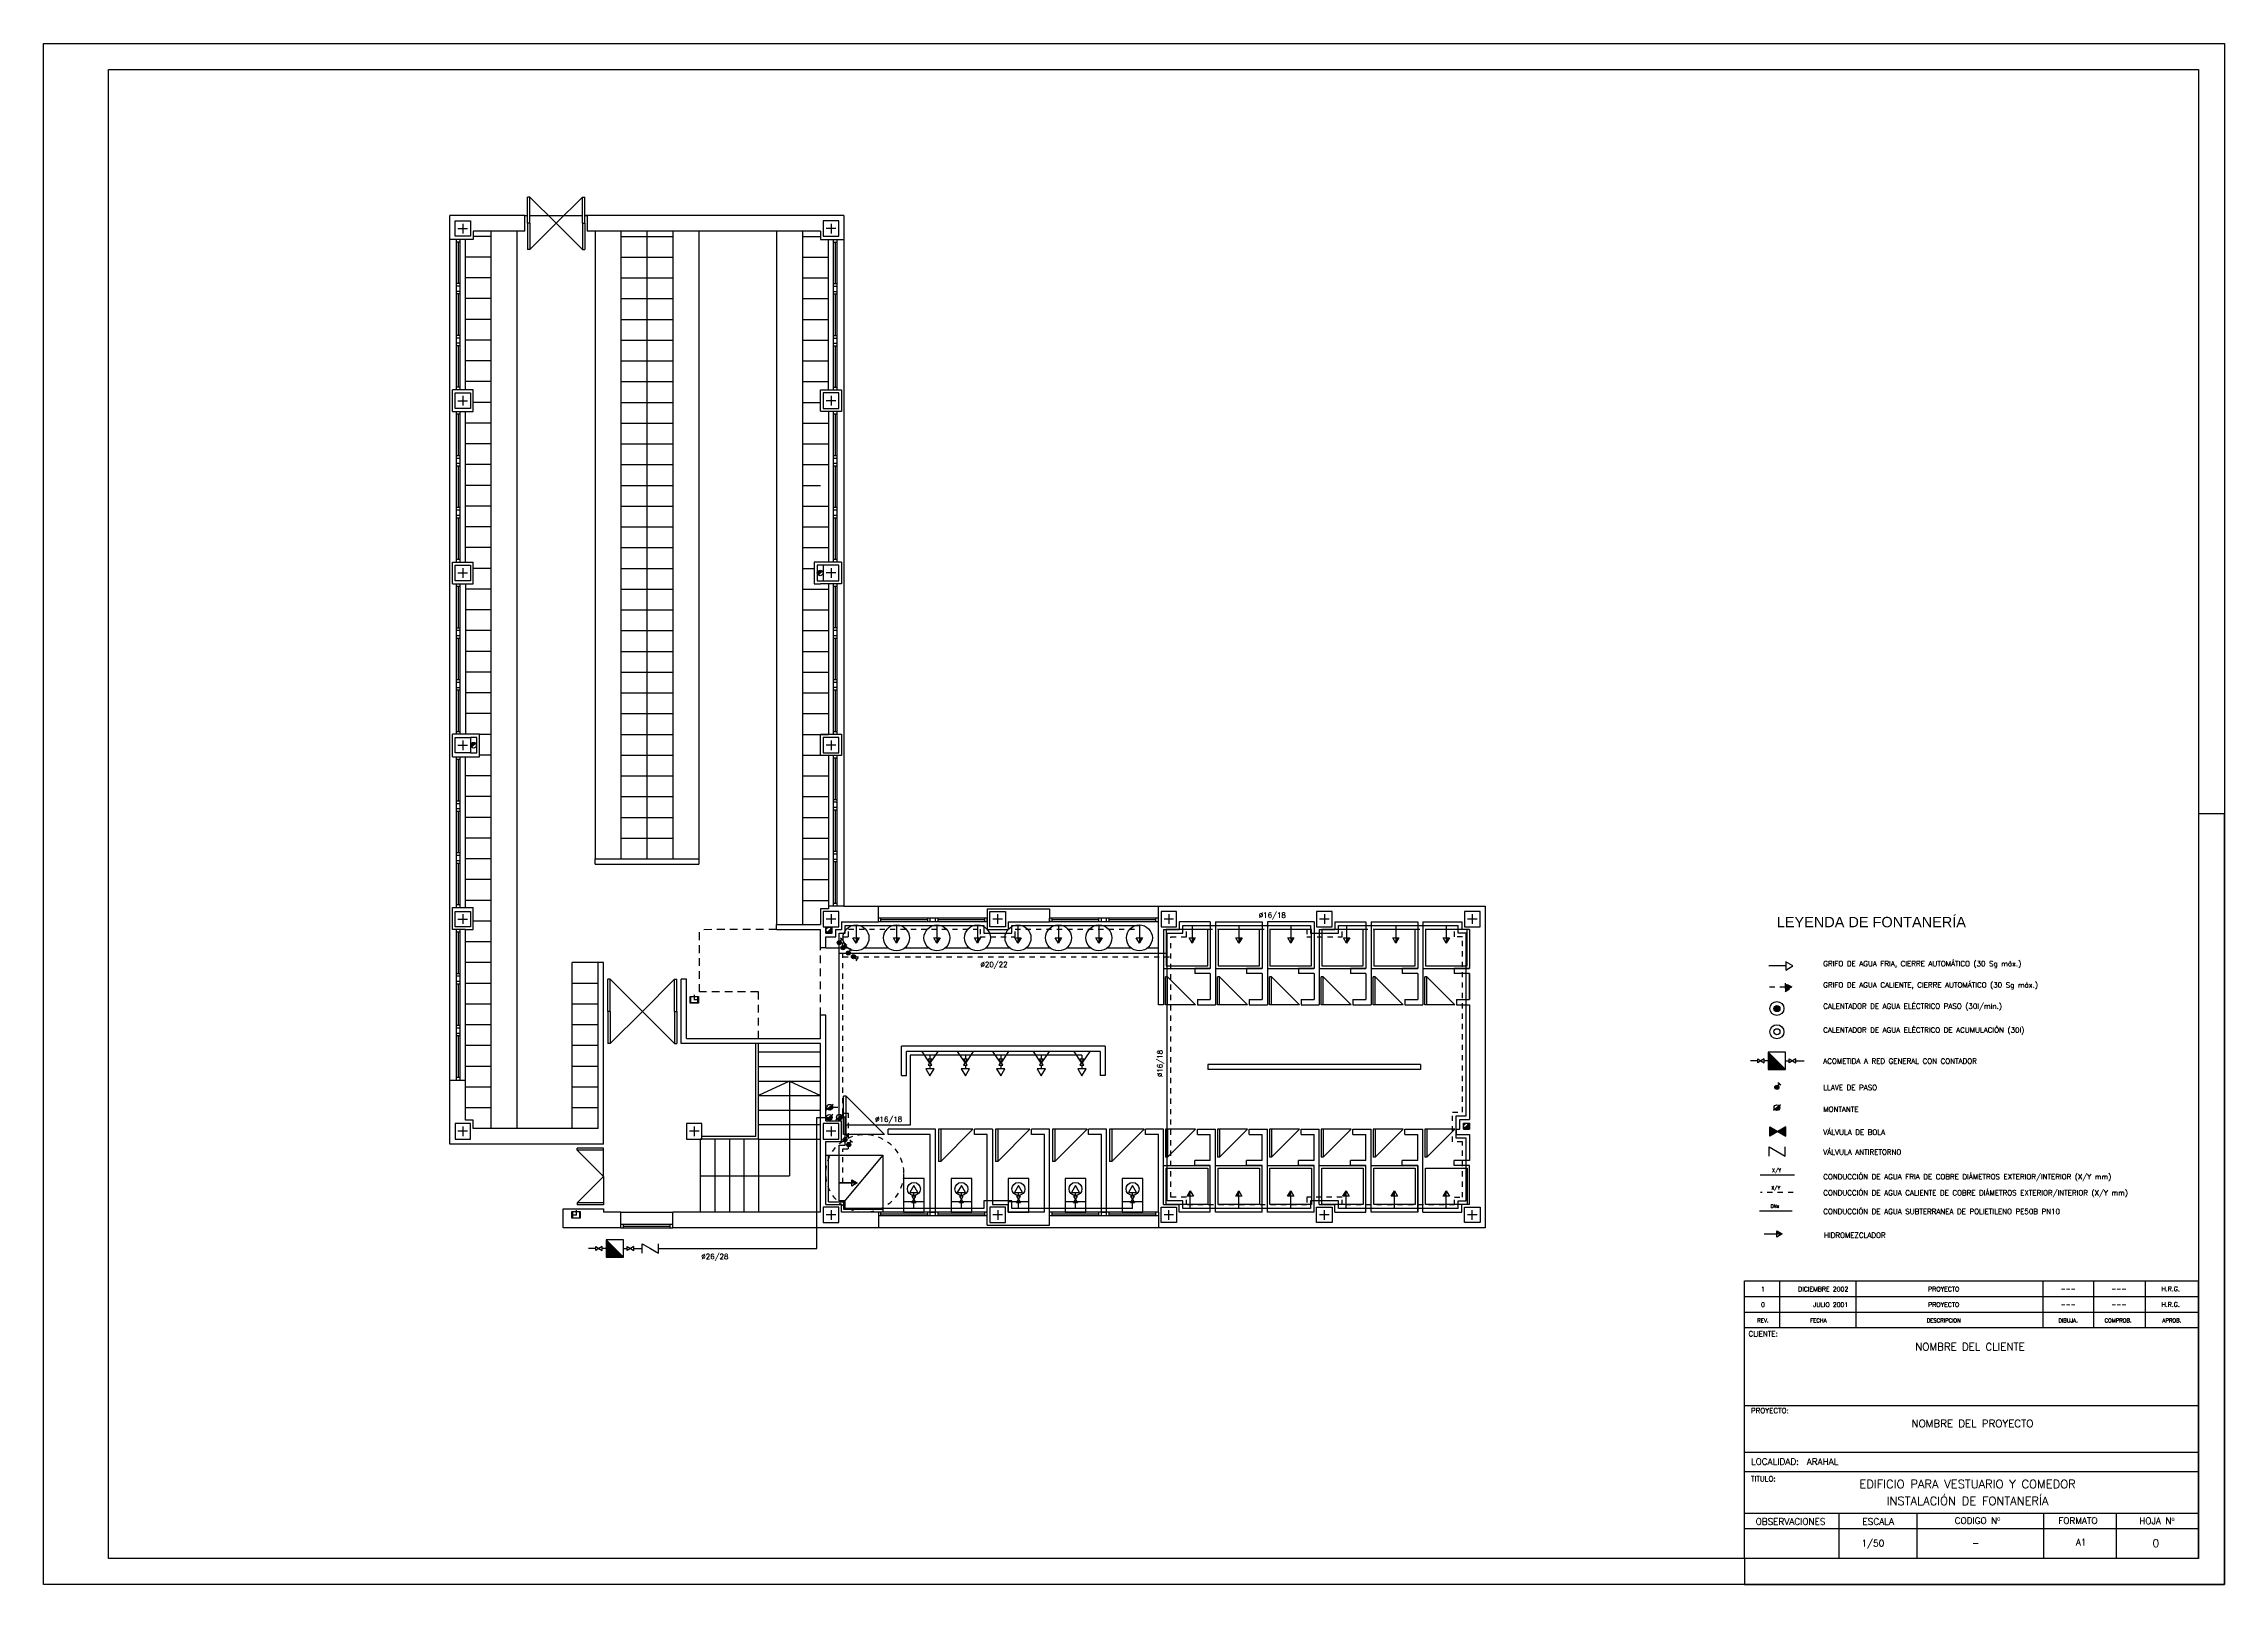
# Model space of a CAD drawing. Header units: millimetres. Extents: x 199.7 to 241.8, y 132.7 to 162.4.
import ezdxf
from ezdxf.enums import TextEntityAlignment as Align

# ---------------------------------------------------------------- set-up
doc = ezdxf.new("R2010")
doc.units = ezdxf.units.MM
doc.header["$LTSCALE"] = 0.3
for name, pattern in [('TRAZO_Y_PUNTO', [1, 0.5, -0.25, 0, -0.25]), ('TRAZOS', [0.75, 0.5, -0.25]), ('TRAZOS2', [0.375, 0.25, -0.125])]:
    doc.linetypes.add(name, pattern=pattern)
for name, color, linetype in [('01', 9, 'Continuous'), ('015', 1, 'Continuous'), ('06', 6, 'Continuous'), ('AF', 5, 'Continuous'), ('Albañilería', 4, 'Continuous'), ('FT-aguac', 5, 'TRAZOS2'), ('FT-aguaf', 5, 'Continuous'), ('FT-tex', 3, 'Continuous'), ('LINEA', 3, 'Continuous'), ('MUROS', 2, 'Continuous'), ('PILARES', 2, 'Continuous'), ('PUERTAS', 3, 'Continuous'), ('TEXTOS', 7, 'Continuous'), ('VENTANAS', 9, 'Continuous')]:
    doc.layers.add(name, color=color, linetype=linetype)
doc.styles.add('AVANT', font='sanss___.ttf')
doc.styles.add('ROMANS', font='romans', dxfattribs={"height": 6})
doc.styles.add('ROMANT', font='ROMANT.SHX')
doc.styles.get("Standard").update_dxf_attribs({"font": 'romans.shx'})

# ---------------------------------------------------------------- blocks, each defined once
blk = doc.blocks.new('UPN160')
blk.add_lwpolyline([(-20, 149), (-60, 152, -0.391021), (-65, 157), (-65, 160), (0, 160), (0, 0), (-65, 0), (-65, 3, -0.391021), (-60, 8), (-20, 11, 0.391021), (-10, 22), (-10, 138, 0.391021)], format="xyb", close=True)
blk = doc.blocks.new('A$C7497160C')
at = {"linetype": 'Continuous'}
for p, q in [((0.7, 0.05), (0, 0.75)), ((0, 0.75), (0, 0.05)), ((0, 0.05), (0, 0)), ((0, 0.05), (0.7, 0.05)), ((0.7, 0.05), (0.7, 0)), ((0, 0), (0.7, 0))]:
    blk.add_line(p, q, dxfattribs=at)
blk = doc.blocks.new('A$C64186889')
at = {"layer": 'PILARES', "linetype": 'Continuous', "ltscale": 0.07}
for p, q in [((0.243, 0.15), (0.057, 0.15)), ((0.15, 0.243), (0.15, 0.057))]:
    blk.add_line(p, q, dxfattribs=at)
blk.add_lwpolyline([(0, 0), (0.3, 0), (0.3, 0.3), (0, 0.3)], close=True, dxfattribs=at)
blk = doc.blocks.new('A$C702115F4')
at = {"linetype": 'Continuous'}
for p, q in [((0, 0), (0.15, 0.225)), ((0, 0), (0.3, 0)), ((0.15, 0.225), (0.3, 0))]:
    blk.add_line(p, q, dxfattribs=at)
blk = doc.blocks.new('A$C29B5331B')
at = {"layer": 'PUERTAS'}
for p, q in [((0.044, 1.24), (0, 1.24)), ((0, 0.62), (0, 1.24)), ((0.044, 1.24), (0.664, 0.62)), ((0.044, 0.62), (0.044, 1.24)), ((1.285, 1.24), (0.664, 0.62)), ((1.285, 1.24), (1.329, 1.24)), ((1.285, 0.62), (1.285, 1.24)), ((1.329, 0.62), (1.329, 1.24)), ((0.044, 0.62), (0, 0.62)), ((0.044, 0.62), (0, 0.62)), ((0, 0.62), (0, 0)), ((0.044, 0), (0.664, 0.62)), ((0.044, 0.62), (0.044, 0)), ((1.285, 0), (0.664, 0.62)), ((1.285, 0.62), (1.329, 0.62)), ((1.285, 0.62), (1.329, 0.62)), ((1.285, 0.62), (1.285, 0)), ((1.329, 0.62), (1.329, 0)), ((0.044, 0), (0, 0)), ((1.285, 0), (1.329, 0))]:
    blk.add_line(p, q, dxfattribs=at)
blk = doc.blocks.new('A$C301E6BFE')
at = {"linetype": 'Continuous'}
blk.add_line((0.441, 0), (0.441, 0.4), dxfattribs=at)
blk.add_lwpolyline([(0, 0.4), (0, 0), (0.65, 0), (0.65, 0.4)], close=True, dxfattribs=at)
blk.add_circle((0.201, 0.2), 0.125, dxfattribs=at)
blk = doc.blocks.new('A1H')
at = {"layer": '015'}
blk.add_lwpolyline([(-831, -10), (-831, 584), (10, 584), (10, -10)], close=True, dxfattribs=at)
for points in [[(10, -10), (10, 287), (0, 287)], [(-175, 0), (-175, -10), (10, -10)]]:
    blk.add_lwpolyline(points, dxfattribs=at)
at = {"layer": '06'}
blk.add_lwpolyline([(-806, 0), (-806, 574), (0, 574), (0, 0)], close=True, dxfattribs=at)
blk = doc.blocks.new('A$C4EC24028')
at = {"layer": 'FT-aguaf'}
blk.add_hatch(color=256, dxfattribs=at).paths.add_polyline_path([(-0.043, -0.034, 0.708028), (0.055, 0, 0.170941), (0.043, 0.034)])
blk.add_line((0.067, 0.054), (-0.067, -0.054), dxfattribs=at)
blk.add_circle((0, 0), 0.055, dxfattribs=at)
blk = doc.blocks.new('A$C485E7C59')
at = {"layer": 'AF'}
blk.add_hatch(color=256, dxfattribs=at).paths.add_polyline_path([(0, 0.104), (0, 0), (0.06, 0)])
blk.add_line((0, 0), (0, 0.104), dxfattribs=at)
at = {"layer": 'AF', "color": 7}
blk.add_lwpolyline([(-0.06, 0), (0.06, 0), (0, 0.104)], close=True, dxfattribs=at)
blk = doc.blocks.new('A$C1C5675BE')
at = {"layer": 'AF'}
blk.add_line((0, 0), (0.239, 0), dxfattribs=at)
at = {"layer": 'AF', "xscale": -1, "rotation": 270}
blk.add_blockref('A$C485E7C59', (0.239, 0), dxfattribs=at)
blk = doc.blocks.new('A$C2BCA39F3')
at = {"layer": 'FT-aguaf'}
for p, q in [((0, 0), (0.069, 0)), ((0.196, 0), (0.266, 0))]:
    blk.add_line(p, q, dxfattribs=at)
for points in [[(0.133, 0), (0.07, -0.037), (0.07, 0.037)], [(0.133, 0), (0.196, -0.037), (0.196, 0.037)], [(0.402, 0), (0.265, 0.079), (0.266, -0.079)]]:
    blk.add_lwpolyline(points, close=True, dxfattribs=at)
blk = doc.blocks.new('A$C473F2A35')
at = {"layer": 'FT-aguaf'}
for p, q in [((0, 0.24), (0, 0.309)), ((0, 0), (0, 0.112))]:
    blk.add_line(p, q, dxfattribs=at)
for points in [[(0, 0.445), (-0.079, 0.309), (0.079, 0.309)], [(0, 0.176), (0.037, 0.24), (-0.037, 0.24)], [(0, 0.176), (0.037, 0.113), (-0.037, 0.113)]]:
    blk.add_lwpolyline(points, close=True, dxfattribs=at)
blk = doc.blocks.new('A$C421F2513')
at = {"layer": 'FT-aguaf'}
blk.add_hatch(color=256, dxfattribs=at).paths.add_polyline_path([(0.04, 0, 1), (-0.04, 0, 1)])
blk.add_hatch(color=256, dxfattribs=at).paths.add_polyline_path([(0.04, 0, 1), (-0.04, 0, 1)])
for p, q in [((0, 0), (0.049, 0.068)), ((0.049, 0.068), (0.021, 0.088)), ((0.049, 0.068), (0.077, 0.048))]:
    blk.add_line(p, q, dxfattribs=at)
blk.add_circle((0, 0), 0.04, dxfattribs=at)

msp = doc.modelspace()

# ---------------------------------------------------------------- hatches: boundary and pattern name
at = {"layer": 'Albañilería'}
for points in [[(214.751, 152.196, 0.668179), (214.657, 152.158, 0.198912), (214.673, 152.119)], [(208.071, 148.876, 0.668179), (207.977, 148.838, 0.198912), (207.993, 148.799)], [(214.937, 145.275, 0.198912), (214.921, 145.314), (214.843, 145.236, 0.668179)], [(227.137, 141.456, 0.668179), (227.231, 141.495, 0.198912), (227.215, 141.533)]]:
    msp.add_hatch(color=256, dxfattribs=at).paths.add_polyline_path(points)
at = {"layer": 'FT-aguac'}
msp.add_hatch(color=256, dxfattribs=at).paths.add_polyline_path([(233.454, 144.171), (233.318, 144.249), (233.318, 144.092)])
at = {"layer": 'FT-aguaf'}
h = msp.add_hatch(color=256, dxfattribs=at)
h.paths.add_polyline_path([(233.154, 143.821, 0.381104), (233.102, 143.762, 0.381104), (233.154, 143.704)])
h.paths.add_polyline_path([(233.154, 143.821), (233.154, 143.704, 0.448116), (233.22, 143.762, 0.448116)])
for points in [[(232.994, 142.921), (232.994, 142.588), (233.327, 142.588)], [(233.201, 142.242, 1), (233.121, 142.242, 1)], [(233.201, 142.242, 1), (233.121, 142.242, 1)], [(233.118, 141.817, 0.708028), (233.216, 141.851, 0.170941), (233.204, 141.886)], [(210.589, 139.303), (210.589, 138.97), (210.922, 138.97)]]:
    msp.add_hatch(color=256, dxfattribs=at).paths.add_polyline_path(points)
h = msp.add_hatch(color=256, dxfattribs=at)
h.paths.add_polyline_path([(233.179, 141.391), (233.023, 141.481), (233.023, 141.302)])
h.paths.add_polyline_path([(233.334, 141.302), (233.334, 141.481), (233.179, 141.391)])

# ---------------------------------------------------------------- linework, layer by layer
for p, q in [((208.372, 158.647), (208.022, 158.647)), ((214.372, 158.647), (214.722, 158.647)), ((208.372, 158.247), (207.872, 158.247)), ((214.372, 158.247), (214.872, 158.247)), ((208.372, 157.847), (207.872, 157.847)), ((214.372, 157.847), (214.872, 157.847)), ((208.372, 157.447), (207.872, 157.447)), ((214.372, 157.447), (214.872, 157.447)), ((208.372, 157.047), (207.872, 157.047)), ((214.372, 157.047), (214.872, 157.047)), ((208.372, 156.647), (207.872, 156.647)), ((214.372, 156.647), (214.872, 156.647)), ((208.372, 156.247), (207.872, 156.247)), ((214.372, 156.247), (214.872, 156.247)), ((208.372, 155.847), (207.872, 155.847)), ((214.372, 155.847), (214.872, 155.847)), ((208.372, 155.447), (208.022, 155.447)), ((214.372, 155.447), (214.722, 155.447)), ((208.372, 155.047), (207.872, 155.047)), ((214.372, 155.047), (214.872, 155.047)), ((208.372, 154.647), (207.872, 154.647)), ((214.372, 154.647), (214.872, 154.647)), ((208.372, 154.247), (207.872, 154.247)), ((214.372, 154.247), (214.872, 154.247)), ((208.372, 153.847), (207.872, 153.847)), ((214.372, 153.847), (214.722, 153.847)), ((208.372, 153.447), (207.872, 153.447)), ((214.372, 153.447), (214.872, 153.447)), ((208.372, 153.047), (207.872, 153.047)), ((208.372, 153.047), (207.872, 153.047)), ((208.372, 152.647), (207.872, 152.647)), ((208.372, 152.647), (207.872, 152.647)), ((214.372, 153.047), (214.872, 153.047)), ((214.372, 152.647), (214.872, 152.647)), ((208.372, 152.247), (208.022, 152.247)), ((214.372, 152.247), (214.597, 152.247)), ((208.372, 151.847), (207.872, 151.847)), ((214.372, 151.847), (214.872, 151.847)), ((208.372, 151.447), (207.872, 151.447)), ((214.372, 151.447), (214.872, 151.447)), ((208.372, 151.047), (207.872, 151.047)), ((214.372, 151.047), (214.872, 151.047)), ((208.372, 150.647), (207.872, 150.647)), ((214.372, 150.647), (214.872, 150.647)), ((208.372, 150.247), (207.872, 150.247)), ((214.372, 150.247), (214.872, 150.247)), ((208.372, 149.847), (207.872, 149.847)), ((214.372, 149.847), (214.872, 149.847)), ((208.372, 149.447), (207.872, 149.447)), ((214.372, 149.447), (214.872, 149.447)), ((208.372, 149.047), (208.147, 149.047)), ((214.372, 149.047), (214.872, 149.047)), ((208.372, 148.647), (208.147, 148.647)), ((214.372, 148.647), (214.722, 148.647)), ((208.372, 148.247), (207.872, 148.247)), ((214.372, 148.247), (214.872, 148.247)), ((208.372, 147.847), (207.872, 147.847)), ((214.372, 147.847), (214.872, 147.847)), ((208.372, 147.447), (207.872, 147.447)), ((214.372, 147.447), (214.872, 147.447)), ((208.372, 147.047), (207.872, 147.047)), ((214.372, 147.047), (214.872, 147.047)), ((208.372, 146.647), (207.872, 146.647)), ((214.372, 146.647), (214.872, 146.647)), ((208.372, 146.247), (207.872, 146.247)), ((214.372, 146.247), (214.872, 146.247)), ((208.372, 145.847), (207.872, 145.847)), ((214.372, 145.847), (214.872, 145.847)), ((208.372, 145.447), (208.022, 145.447)), ((208.372, 145.047), (207.872, 145.047)), ((208.372, 144.647), (207.872, 144.647)), ((208.372, 144.247), (207.872, 144.247)), ((208.372, 143.847), (207.872, 143.847)), ((208.372, 143.447), (207.872, 143.447)), ((208.372, 143.047), (207.872, 143.047)), ((208.372, 142.647), (207.872, 142.647)), ((208.372, 142.647), (207.872, 142.647)), ((208.372, 142.247), (207.872, 142.247)), ((208.372, 141.847), (207.872, 141.847))]:
    msp.add_line(p, q)
at = {"linetype": 'Continuous'}
for p, q in [((208.372, 141.447), (208.372, 158.748)), ((208.872, 141.447), (208.872, 158.748)), ((210.372, 158.748), (210.372, 146.647)), ((210.872, 158.748), (210.872, 146.647)), ((210.872, 158.647), (211.872, 158.647)), ((211.372, 158.748), (211.372, 146.647)), ((211.872, 158.748), (211.872, 146.647)), ((212.372, 158.748), (212.372, 146.647)), ((213.872, 158.748), (213.872, 145.385)), ((214.372, 158.748), (214.372, 145.385)), ((210.872, 158.247), (211.872, 158.247)), ((210.872, 157.847), (211.872, 157.847)), ((210.872, 157.447), (211.872, 157.447)), ((210.872, 157.047), (211.872, 157.047)), ((210.872, 156.647), (211.872, 156.647)), ((210.872, 156.247), (211.872, 156.247)), ((210.872, 155.847), (211.872, 155.847)), ((210.872, 155.447), (211.872, 155.447)), ((210.872, 155.047), (211.872, 155.047)), ((210.872, 154.647), (211.872, 154.647)), ((210.872, 154.247), (211.872, 154.247)), ((210.872, 153.847), (211.872, 153.847)), ((210.872, 153.447), (211.872, 153.447)), ((210.872, 153.047), (211.872, 153.047)), ((210.872, 152.647), (211.872, 152.647)), ((210.872, 152.247), (211.872, 152.247)), ((210.872, 151.847), (211.872, 151.847)), ((210.872, 151.447), (211.872, 151.447)), ((210.872, 151.047), (211.872, 151.047)), ((210.872, 150.647), (211.872, 150.647)), ((210.872, 150.247), (211.872, 150.247)), ((210.872, 149.847), (211.872, 149.847)), ((210.872, 149.447), (211.872, 149.447)), ((210.872, 149.047), (211.872, 149.047)), ((210.872, 148.647), (211.872, 148.647)), ((210.872, 148.247), (211.872, 148.247)), ((210.872, 147.847), (211.872, 147.847)), ((210.872, 147.447), (211.872, 147.447)), ((210.872, 147.047), (211.872, 147.047)), ((210.434, 144.647), (209.934, 144.647)), ((209.934, 141.447), (209.934, 144.647)), ((210.434, 144.247), (209.934, 144.247)), ((210.434, 143.847), (209.934, 143.847)), ((210.434, 143.447), (209.934, 143.447)), ((210.434, 143.047), (209.934, 143.047)), ((210.434, 142.647), (209.934, 142.647)), ((210.434, 142.247), (209.934, 142.247)), ((210.434, 141.847), (209.934, 141.847))]:
    msp.add_line(p, q, dxfattribs=at)
at = {"color": 6}
for p, q in [((232.539, 137.612), (232.539, 138.512)), ((232.539, 138.512), (241.289, 138.512)), ((241.289, 137.612), (241.289, 138.512)), ((232.539, 138.212), (241.289, 138.212)), ((232.539, 137.912), (241.289, 137.912)), ((232.539, 137.612), (241.289, 137.612)), ((232.539, 137.612), (241.289, 137.612)), ((232.539, 133.162), (232.539, 137.612)), ((241.289, 133.162), (241.289, 137.612)), ((232.539, 136.112), (241.289, 136.112)), ((232.539, 135.212), (241.289, 135.212)), ((232.539, 134.837), (241.289, 134.837)), ((232.539, 134.037), (241.289, 134.037)), ((241.289, 133.162), (232.539, 133.162))]:
    msp.add_line(p, q, dxfattribs=at)
at = {"color": 7}
for p, q in [((233.218, 137.612), (233.218, 138.512)), ((234.689, 137.612), (234.689, 138.512)), ((238.292, 137.612), (238.292, 138.512)), ((239.27, 137.612), (239.27, 138.512)), ((240.268, 137.612), (240.268, 138.512)), ((232.539, 133.737), (241.289, 133.737)), ((234.363, 133.162), (234.363, 134.037)), ((235.868, 133.162), (235.868, 134.037)), ((238.305, 133.162), (238.305, 134.037)), ((239.708, 133.162), (239.708, 134.039))]:
    msp.add_line(p, q, dxfattribs=at)
at = {"layer": '01', "linetype": 'TRAZO_Y_PUNTO', "ltscale": 0.07}
for p, q in [((212.378, 143.932), (212.191, 143.932)), ((212.284, 144.025), (212.284, 143.839)), ((209.914, 139.785), (210.101, 139.785)), ((210.007, 139.878), (210.007, 139.691))]:
    msp.add_line(p, q, dxfattribs=at)
at = {"layer": 'AF'}
msp.add_line((232.918, 139.418), (233.157, 139.418), dxfattribs=at)
at = {"layer": 'Albañilería'}
for p, q in [((214.751, 152.196), (214.673, 152.119)), ((208.071, 148.876), (207.993, 148.799)), ((227.137, 141.456), (227.215, 141.533))]:
    msp.add_line(p, q, dxfattribs=at)
for centre in [(214.712, 152.158), (208.032, 148.838), (214.882, 145.275), (227.176, 141.495)]:
    msp.add_circle(centre, 0.055, dxfattribs=at)
at = {"layer": 'FT-aguac'}
for p, q in [((221.476, 140.125), (221.476, 145.145)), ((215.152, 144.761), (221.476, 144.761)), ((233.318, 144.171), (233.004, 144.171)), ((214.952, 141.859), (215.152, 141.859)), ((233.475, 140.213), (232.847, 140.214))]:
    msp.add_line(p, q, dxfattribs=at)
for points in [[(215.152, 140.4), (215.152, 141.057), (215.262, 141.057), (215.262, 141.737), (215.152, 141.737), (215.152, 145.145), (215.262, 145.145), (215.262, 145.295), (217.796, 145.295), (217.797, 145.145), (218.476, 145.145), (218.476, 145.295), (220.868, 145.295)], [(221.476, 145.145), (221.776, 145.145), (221.776, 145.295), (224.096, 145.295), (224.096, 145.145), (224.776, 145.145), (224.776, 145.295), (226.946, 145.295)], [(226.946, 139.975), (226.946, 140.125), (227.096, 140.125), (227.096, 141.195), (226.906, 141.195), (226.906, 141.765), (227.096, 141.765), (227.096, 145.145), (226.946, 145.145), (226.946, 145.295)], [(226.946, 139.975), (224.776, 139.975), (224.776, 140.125), (224.096, 140.125), (224.096, 139.975), (221.776, 139.975), (221.776, 140.125), (221.476, 140.125)]]:
    msp.add_lwpolyline(points, dxfattribs=at)
msp.add_lwpolyline([(233.454, 144.171), (233.318, 144.249), (233.318, 144.092)], close=True, dxfattribs=at)
at = {"layer": 'FT-aguaf'}
for p, q in [((221.406, 140.055), (221.406, 145.215)), ((215.082, 144.831), (221.406, 144.831)), ((233.333, 144.582), (233.004, 144.582)), ((232.791, 142.754), (232.654, 142.754)), ((232.994, 142.754), (232.917, 142.754)), ((232.994, 142.921), (232.994, 142.588)), ((233.327, 142.921), (232.994, 142.921)), ((233.327, 142.588), (232.994, 142.921)), ((232.994, 142.588), (233.327, 142.588)), ((233.327, 142.588), (233.327, 142.921)), ((233.327, 142.754), (233.397, 142.754)), ((233.524, 142.754), (233.689, 142.754)), ((233.161, 142.242), (233.21, 142.311)), ((233.21, 142.311), (233.182, 142.331)), ((233.21, 142.311), (233.237, 142.291)), ((233.228, 141.906), (233.093, 141.797)), ((214.65, 139.137), (214.65, 141.663)), ((214.65, 141.663), (214.888, 141.663)), ((233.01, 140.914), (233.01, 141.094)), ((233.01, 141.094), (233.165, 141.004)), ((233.165, 141.004), (233.321, 140.914)), ((233.321, 140.914), (233.321, 141.094)), ((233.497, 140.55), (232.839, 140.55)), ((215.314, 140.4), (215.082, 140.4)), ((216.52, 140.144), (216.52, 140.213)), ((216.52, 139.905), (216.52, 140.017)), ((233.456, 139.858), (232.828, 139.859)), ((210.922, 138.97), (210.589, 139.303)), ((210.589, 139.303), (210.589, 138.97)), ((210.922, 139.303), (210.589, 139.303)), ((210.922, 138.97), (210.922, 139.303)), ((211.283, 139.047), (211.283, 139.227)), ((211.283, 139.227), (211.439, 139.137)), ((211.594, 139.047), (211.594, 139.227)), ((210.385, 139.137), (210.249, 139.137)), ((210.589, 139.137), (210.512, 139.137)), ((210.589, 138.97), (210.922, 138.97)), ((210.922, 139.137), (210.991, 139.137)), ((211.118, 139.137), (211.283, 139.137)), ((211.439, 139.137), (211.594, 139.047)), ((211.594, 139.137), (214.65, 139.137))]:
    msp.add_line(p, q, dxfattribs=at)
for points in [[(220.736, 139.905), (218.406, 139.905), (218.406, 140.055), (217.866, 140.055), (217.866, 139.905), (215.192, 139.905), (215.192, 140.055), (215.082, 140.055), (215.082, 141.127), (215.192, 141.127), (215.192, 141.667), (215.082, 141.667), (215.082, 145.215), (215.192, 145.215), (215.192, 145.365), (217.866, 145.365), (217.866, 145.215), (218.406, 145.215), (218.406, 145.365), (220.868, 145.365)], [(221.406, 145.215), (221.706, 145.215), (221.706, 145.365), (224.166, 145.365), (224.166, 145.215), (224.706, 145.215), (224.706, 145.365), (227.016, 145.365)], [(227.016, 139.905), (227.016, 140.055), (227.166, 140.055), (227.166, 141.265), (226.976, 141.265), (226.976, 141.695), (227.166, 141.695), (227.166, 145.215), (227.016, 145.215), (227.016, 145.365)], [(219.76, 142.865), (216.449, 142.865), (216.449, 141.511), (215.192, 141.511)], [(227.016, 139.905), (224.706, 139.905), (224.706, 140.055), (224.166, 140.055), (224.166, 139.905), (221.706, 139.905), (221.706, 140.055), (221.406, 140.055)]]:
    msp.add_lwpolyline(points, dxfattribs=at)
for points in [[(233.469, 144.582), (233.332, 144.661), (233.333, 144.503)], [(232.854, 142.754), (232.791, 142.718), (232.791, 142.791)], [(232.854, 142.754), (232.917, 142.718), (232.917, 142.791)], [(233.461, 142.754), (233.397, 142.718), (233.397, 142.791)], [(233.461, 142.754), (233.524, 142.718), (233.524, 142.791)], [(233.179, 141.391), (233.023, 141.302), (233.023, 141.481)], [(233.179, 141.391), (233.334, 141.302), (233.334, 141.481)], [(216.519, 140.35), (216.441, 140.213), (216.599, 140.213)], [(216.52, 140.081), (216.556, 140.144), (216.483, 140.144)], [(216.52, 140.081), (216.556, 140.018), (216.483, 140.018)], [(210.448, 139.137), (210.385, 139.1), (210.385, 139.173)], [(210.448, 139.137), (210.512, 139.1), (210.512, 139.173)], [(211.055, 139.137), (210.992, 139.1), (210.992, 139.173)], [(211.055, 139.137), (211.118, 139.1), (211.118, 139.173)]]:
    msp.add_lwpolyline(points, close=True, dxfattribs=at)
for centre, radius in [((233.161, 143.762), 0.135), ((233.161, 143.762), 0.0588), ((233.161, 143.314), 0.135), ((233.161, 143.314), 0.0588), ((233.161, 142.242), 0.04), ((233.161, 141.851), 0.055)]:
    msp.add_circle(centre, radius, dxfattribs=at)
at = {"layer": 'LINEA', "linetype": 'Continuous', "ltscale": 0.07}
for p, q in [((209.021, 159.048), (209.071, 159.048)), ((209.116, 159.048), (210.128, 159.048)), ((210.172, 159.048), (210.222, 159.048)), ((207.572, 142.384), (207.572, 158.588)), ((207.872, 155.687), (207.872, 158.588)), ((214.872, 155.687), (214.872, 158.588)), ((215.172, 158.588), (215.172, 145.735)), ((207.872, 152.368), (207.872, 155.268)), ((214.872, 155.268), (214.872, 152.368)), ((207.872, 151.948), (207.872, 149.048)), ((214.872, 151.948), (214.872, 149.048)), ((207.872, 145.711), (207.872, 148.611)), ((214.872, 148.637), (214.872, 145.737)), ((215.835, 145.735), (221.236, 145.735)), ((207.872, 142.384), (207.872, 145.285)), ((207.872, 142.384), (207.872, 145.285)), ((210.872, 139.835), (211.872, 139.835))]:
    msp.add_line(p, q, dxfattribs=at)
at = {"layer": 'LINEA'}
msp.add_line((221.236, 139.535), (215.835, 139.535), dxfattribs=at)
at = {"layer": 'MUROS'}
for p, q in [((209.021, 159.048), (207.572, 159.048)), ((207.572, 158.588), (207.572, 159.048)), ((215.172, 159.048), (210.197, 159.048)), ((215.172, 159.048), (215.172, 158.588)), ((209.021, 158.748), (208.022, 158.748)), ((214.722, 158.748), (210.222, 158.748)), ((207.622, 155.268), (207.622, 155.687)), ((215.122, 155.687), (215.122, 155.268)), ((207.622, 151.948), (207.622, 152.368)), ((215.122, 152.368), (215.122, 151.948)), ((207.622, 148.611), (207.622, 149.048)), ((210.372, 146.547), (210.372, 146.647)), ((210.372, 146.647), (212.372, 146.647)), ((210.372, 146.547), (212.372, 146.547)), ((212.372, 146.647), (212.372, 146.547)), ((207.622, 145.285), (207.622, 145.711)), ((214.722, 145.685), (214.722, 145.385)), ((214.872, 145.737), (214.872, 145.685)), ((215.172, 145.737), (215.172, 145.735)), ((215.172, 145.735), (215.835, 145.735)), ((221.236, 145.735), (227.536, 145.735)), ((221.236, 143.835), (221.236, 145.735)), ((227.536, 145.735), (227.536, 139.535)), ((213.872, 145.285), (213.872, 145.385)), ((213.872, 145.385), (214.722, 145.385)), ((213.872, 145.285), (214.722, 145.285)), ((214.722, 144.935), (214.722, 145.285)), ((214.822, 145.215), (214.822, 145.335)), ((214.822, 144.935), (214.822, 145.145)), ((214.942, 145.215), (214.942, 145.335)), ((215.012, 145.145), (215.012, 145.285)), ((215.122, 145.435), (215.835, 145.435)), ((221.336, 145.285), (221.636, 145.285)), ((221.336, 145.285), (221.336, 143.835)), ((221.636, 145.435), (221.636, 145.285)), ((222.236, 145.435), (222.236, 144.535)), ((222.336, 145.435), (223.236, 145.435)), ((222.336, 145.435), (222.336, 143.835)), ((223.236, 145.435), (223.236, 144.535)), ((223.336, 145.435), (223.336, 143.835)), ((224.236, 145.435), (224.236, 144.535)), ((224.336, 145.285), (224.636, 145.285)), ((224.336, 145.285), (224.336, 143.835)), ((224.636, 145.435), (224.636, 145.285)), ((224.636, 145.435), (225.236, 145.435)), ((225.236, 145.435), (225.236, 144.535)), ((225.336, 145.435), (226.236, 145.435)), ((226.236, 145.435), (226.236, 144.535)), ((226.336, 145.435), (227.086, 145.435)), ((226.336, 145.435), (226.336, 143.835)), ((227.236, 145.285), (227.236, 144.535)), ((214.822, 144.935), (214.722, 144.935)), ((210.534, 144.651), (210.434, 144.651)), ((210.434, 141.447), (210.434, 144.651)), ((210.434, 141.447), (210.434, 144.651)), ((210.534, 141.147), (210.534, 144.651)), ((212.134, 144.325), (212.034, 144.325)), ((212.034, 143.085), (212.034, 144.325)), ((212.134, 143.185), (212.134, 144.325)), ((222.236, 144.535), (221.936, 144.535)), ((221.936, 144.535), (221.936, 144.435)), ((222.236, 144.435), (221.936, 144.435)), ((222.236, 144.435), (222.236, 143.935)), ((223.236, 144.535), (222.936, 144.535)), ((222.936, 144.535), (222.936, 144.435)), ((223.236, 144.435), (222.936, 144.435)), ((223.236, 144.435), (223.236, 143.935)), ((224.236, 144.535), (223.936, 144.535)), ((223.936, 144.535), (223.936, 144.435)), ((224.236, 144.435), (223.936, 144.435)), ((224.236, 144.435), (224.236, 143.935)), ((225.236, 144.535), (224.936, 144.535)), ((224.936, 144.535), (224.936, 144.435)), ((225.236, 144.435), (224.936, 144.435)), ((225.236, 144.435), (225.236, 143.935)), ((226.236, 144.535), (225.936, 144.535)), ((225.936, 144.535), (225.936, 144.435)), ((226.236, 144.435), (225.936, 144.435)), ((226.236, 144.435), (226.236, 143.935)), ((227.236, 144.535), (226.936, 144.535)), ((226.936, 144.535), (226.936, 144.435)), ((227.236, 144.435), (226.936, 144.435)), ((227.236, 144.435), (227.236, 143.935)), ((227.236, 143.935), (227.236, 144.435)), ((221.336, 143.835), (221.236, 143.835)), ((221.986, 143.935), (222.236, 143.935)), ((221.986, 143.935), (221.986, 143.835)), ((221.986, 143.835), (222.336, 143.835)), ((222.986, 143.935), (223.236, 143.935)), ((222.986, 143.935), (222.986, 143.835)), ((222.986, 143.835), (223.336, 143.835)), ((223.986, 143.935), (224.236, 143.935)), ((223.986, 143.935), (223.986, 143.835)), ((223.986, 143.835), (224.336, 143.835)), ((224.986, 143.935), (225.236, 143.935)), ((224.986, 143.935), (224.986, 143.835)), ((224.986, 143.835), (225.336, 143.835)), ((225.986, 143.935), (226.236, 143.935)), ((225.986, 143.935), (225.986, 143.835)), ((225.986, 143.835), (226.336, 143.835)), ((226.986, 143.935), (227.236, 143.935)), ((226.986, 143.935), (226.986, 143.835)), ((226.986, 143.835), (227.236, 143.835)), ((227.236, 143.835), (227.236, 141.625)), ((214.722, 143.185), (214.722, 143.635)), ((214.822, 143.635), (214.722, 143.635)), ((214.822, 141.597), (214.822, 143.635)), ((214.722, 143.085), (212.034, 143.085)), ((212.134, 143.185), (214.722, 143.185)), ((214.722, 139.835), (214.722, 143.085)), ((216.279, 142.47), (216.279, 143.035)), ((220.211, 143.035), (216.279, 143.035)), ((220.211, 143.035), (220.211, 142.47)), ((216.379, 142.47), (216.379, 142.935)), ((220.111, 142.935), (216.379, 142.935)), ((220.111, 142.935), (220.111, 142.47)), ((222.186, 142.685), (222.186, 142.585)), ((226.286, 142.685), (222.186, 142.685)), ((226.286, 142.585), (222.186, 142.585)), ((226.286, 142.685), (226.286, 142.585)), ((207.572, 141.147), (207.572, 142.384)), ((216.279, 142.47), (216.379, 142.47)), ((220.211, 142.47), (220.111, 142.47)), ((210.434, 141.447), (208.022, 141.447)), ((214.822, 141.597), (215.122, 141.597)), ((215.122, 141.197), (215.122, 141.597)), ((216.936, 141.435), (216.024, 141.435)), ((216.024, 141.335), (216.024, 141.435)), ((216.836, 141.335), (216.024, 141.335)), ((216.836, 139.835), (216.836, 141.335)), ((216.936, 139.835), (216.936, 141.435)), ((218.036, 141.435), (217.686, 141.435)), ((217.686, 141.335), (217.686, 141.435)), ((217.936, 141.335), (217.686, 141.335)), ((217.936, 139.585), (217.936, 141.335)), ((219.136, 141.435), (218.786, 141.435)), ((218.786, 141.335), (218.786, 141.435)), ((219.036, 141.335), (218.786, 141.335)), ((219.036, 139.835), (219.036, 141.335)), ((219.136, 139.585), (219.136, 141.435)), ((220.236, 141.435), (219.886, 141.435)), ((219.886, 141.335), (219.886, 141.435)), ((220.136, 141.335), (219.886, 141.335)), ((220.136, 139.835), (220.136, 141.335)), ((220.236, 139.835), (220.236, 141.435)), ((221.336, 141.435), (220.986, 141.435)), ((220.986, 141.335), (220.986, 141.435)), ((221.236, 141.335), (220.986, 141.335)), ((221.236, 139.835), (221.236, 141.335)), ((221.336, 139.985), (221.336, 141.435)), ((221.986, 141.435), (222.336, 141.435)), ((221.986, 141.335), (221.986, 141.435)), ((221.986, 141.335), (222.236, 141.335)), ((222.236, 140.835), (222.236, 141.335)), ((222.336, 139.835), (222.336, 141.435)), ((222.986, 141.435), (223.336, 141.435)), ((222.986, 141.335), (222.986, 141.435)), ((222.986, 141.335), (223.236, 141.335)), ((223.236, 140.835), (223.236, 141.335)), ((223.336, 139.835), (223.336, 141.435)), ((223.986, 141.435), (224.336, 141.435)), ((223.986, 141.335), (223.986, 141.435)), ((223.986, 141.335), (224.236, 141.335)), ((224.236, 140.835), (224.236, 141.335)), ((224.336, 139.985), (224.336, 141.435)), ((224.986, 141.435), (225.336, 141.435)), ((224.986, 141.335), (224.986, 141.435)), ((224.986, 141.335), (225.236, 141.335)), ((225.236, 140.835), (225.236, 141.335)), ((225.986, 141.435), (226.336, 141.435)), ((225.986, 141.335), (225.986, 141.435)), ((225.986, 141.335), (226.236, 141.335)), ((226.236, 140.835), (226.236, 141.335)), ((226.336, 139.835), (226.336, 141.435)), ((226.986, 141.435), (227.046, 141.435)), ((226.986, 141.335), (226.986, 141.435)), ((226.986, 141.335), (227.236, 141.335)), ((227.116, 141.435), (227.236, 141.435)), ((227.236, 141.555), (227.236, 141.435)), ((227.236, 141.335), (227.236, 140.835)), ((210.534, 141.147), (207.572, 141.147)), ((214.822, 141.197), (215.122, 141.197)), ((214.822, 139.985), (214.822, 141.197)), ((222.236, 140.835), (221.936, 140.835)), ((221.936, 140.735), (221.936, 140.835)), ((222.236, 140.735), (221.936, 140.735)), ((222.236, 139.835), (222.236, 140.735)), ((223.236, 140.835), (222.936, 140.835)), ((222.936, 140.735), (222.936, 140.835)), ((223.236, 140.735), (222.936, 140.735)), ((223.236, 139.835), (223.236, 140.735)), ((224.236, 140.835), (223.936, 140.835)), ((223.936, 140.735), (223.936, 140.835)), ((224.236, 140.735), (223.936, 140.735)), ((224.236, 139.835), (224.236, 140.735)), ((225.236, 140.835), (224.936, 140.835)), ((224.936, 140.735), (224.936, 140.835)), ((225.236, 140.735), (224.936, 140.735)), ((225.236, 139.835), (225.236, 140.735)), ((226.236, 140.835), (225.936, 140.835)), ((225.936, 140.735), (225.936, 140.835)), ((226.236, 140.735), (225.936, 140.735)), ((226.236, 139.835), (226.236, 140.735)), ((227.236, 140.835), (226.936, 140.835)), ((226.936, 140.735), (226.936, 140.835)), ((227.236, 140.735), (226.936, 140.735)), ((227.236, 139.985), (227.236, 140.735)), ((209.757, 139.535), (209.757, 139.9)), ((210.872, 139.835), (210.534, 139.835)), ((214.722, 139.835), (211.872, 139.835)), ((215.835, 139.835), (215.122, 139.835)), ((221.336, 139.985), (221.636, 139.985)), ((221.636, 139.835), (221.636, 139.985)), ((223.236, 139.835), (222.336, 139.835)), ((224.336, 139.985), (224.636, 139.985)), ((224.636, 139.835), (224.636, 139.985)), ((224.636, 139.835), (225.236, 139.835)), ((226.236, 139.835), (225.336, 139.835)), ((226.336, 139.835), (227.086, 139.835)), ((210.872, 139.535), (209.757, 139.535)), ((215.835, 139.535), (211.872, 139.535)), ((227.536, 139.535), (221.236, 139.535))]:
    msp.add_line(p, q, dxfattribs=at)
at = {"layer": 'MUROS', "linetype": 'Continuous', "ltscale": 0.07}
for p, q in [((209.021, 158.748), (209.021, 159.048)), ((210.222, 159.048), (210.222, 158.748)), ((208.022, 158.588), (207.572, 158.588)), ((208.022, 158.748), (208.022, 158.588)), ((214.722, 158.748), (214.722, 158.588)), ((214.722, 158.588), (215.172, 158.588)), ((208.022, 155.687), (207.622, 155.687)), ((208.022, 155.268), (208.022, 155.687)), ((214.722, 155.687), (215.122, 155.687)), ((214.722, 155.278), (214.722, 155.687)), ((207.622, 155.268), (208.022, 155.268)), ((215.122, 155.268), (214.722, 155.268)), ((207.622, 152.368), (208.022, 152.368)), ((208.022, 151.948), (208.022, 152.368)), ((215.122, 152.368), (214.722, 152.368)), ((207.622, 151.948), (208.022, 151.948)), ((215.122, 151.948), (214.722, 151.948)), ((208.022, 149.048), (207.622, 149.048)), ((214.722, 149.048), (215.122, 149.048)), ((214.722, 148.638), (214.722, 149.048)), ((215.122, 149.048), (215.122, 148.638)), ((207.622, 148.611), (208.022, 148.611)), ((215.122, 148.638), (214.722, 148.638)), ((207.622, 145.711), (208.022, 145.711)), ((208.022, 145.285), (208.022, 145.711)), ((214.872, 145.685), (214.722, 145.685)), ((215.172, 145.737), (214.872, 145.737)), ((215.835, 145.435), (215.835, 145.735)), ((217.936, 145.685), (219.136, 145.685)), ((217.936, 145.685), (217.936, 145.285)), ((219.136, 145.685), (219.136, 145.435)), ((207.872, 145.285), (207.622, 145.285)), ((207.872, 145.285), (207.872, 145.285)), ((207.872, 145.285), (208.022, 145.285)), ((214.822, 145.335), (214.942, 145.335)), ((214.822, 145.215), (214.942, 145.215)), ((214.822, 145.145), (215.012, 145.145)), ((215.012, 145.285), (215.122, 145.285)), ((215.122, 145.435), (215.122, 145.285)), ((217.936, 145.285), (218.336, 145.285)), ((218.336, 145.435), (219.136, 145.435)), ((218.336, 145.435), (218.336, 145.285)), ((222.236, 145.435), (221.636, 145.435)), ((224.236, 145.435), (223.336, 145.435)), ((225.336, 145.435), (225.336, 143.835)), ((227.086, 145.435), (227.086, 145.285)), ((227.236, 145.285), (227.086, 145.285)), ((207.572, 142.384), (207.872, 142.384)), ((207.872, 141.607), (207.872, 142.384)), ((208.022, 141.607), (207.872, 141.607)), ((208.022, 141.447), (208.022, 141.607)), ((218.036, 141.435), (218.036, 139.985)), ((225.336, 139.835), (225.336, 141.435)), ((209.757, 139.9), (210.534, 139.9)), ((210.534, 139.9), (210.534, 139.835)), ((210.872, 139.535), (210.872, 139.835)), ((211.872, 139.535), (211.872, 139.835)), ((214.822, 139.985), (215.122, 139.985)), ((215.122, 139.835), (215.122, 139.985)), ((215.835, 139.835), (215.835, 139.535)), ((216.836, 139.835), (216.936, 139.835)), ((218.036, 139.985), (218.336, 139.985)), ((218.336, 139.835), (218.336, 139.985)), ((219.036, 139.835), (218.336, 139.835)), ((220.136, 139.835), (220.236, 139.835)), ((221.236, 139.835), (221.236, 139.535)), ((222.236, 139.835), (221.636, 139.835)), ((224.236, 139.835), (223.336, 139.835)), ((227.086, 139.835), (227.086, 139.985)), ((227.236, 139.985), (227.086, 139.985)), ((217.936, 139.585), (219.136, 139.585))]:
    msp.add_line(p, q, dxfattribs=at)
for points in [[(214.722, 152.368), (214.597, 152.368), (214.597, 151.948), (214.722, 151.948)], [(214.772, 152.308), (214.652, 152.308), (214.652, 152.008), (214.772, 152.008)], [(207.972, 148.688), (208.092, 148.688), (208.092, 148.988), (207.972, 148.988)], [(208.022, 148.611), (208.147, 148.611), (208.147, 149.048), (208.022, 149.048)], [(227.046, 141.435), (227.046, 141.625), (227.236, 141.625)], [(227.116, 141.435), (227.116, 141.555), (227.236, 141.555)]]:
    msp.add_lwpolyline(points, dxfattribs=at)
at = {"layer": 'PUERTAS'}
for p, q in [((209.071, 158.898), (209.071, 159.404)), ((209.116, 159.404), (209.071, 159.404)), ((209.116, 158.898), (209.116, 159.404)), ((209.116, 159.404), (209.622, 158.898)), ((210.128, 159.404), (209.622, 158.898)), ((210.128, 158.898), (210.128, 159.404)), ((210.128, 159.404), (210.172, 159.404)), ((210.172, 158.898), (210.172, 159.404)), ((209.071, 158.898), (209.071, 158.391)), ((209.116, 158.898), (209.071, 158.898)), ((209.116, 158.898), (209.071, 158.898)), ((209.116, 158.898), (209.116, 158.391)), ((209.116, 158.391), (209.622, 158.898)), ((210.128, 158.391), (209.622, 158.898)), ((210.128, 158.898), (210.128, 158.391)), ((210.128, 158.898), (210.172, 158.898)), ((210.128, 158.898), (210.172, 158.898)), ((210.172, 158.898), (210.172, 158.391)), ((209.116, 158.391), (209.071, 158.391)), ((210.128, 158.391), (210.172, 158.391)), ((221.386, 145.285), (221.386, 144.585)), ((222.186, 145.285), (221.386, 145.285)), ((222.186, 144.585), (222.186, 145.285)), ((222.386, 145.285), (222.386, 144.585)), ((223.186, 145.285), (222.386, 145.285)), ((223.186, 144.585), (223.186, 145.285)), ((223.386, 145.285), (223.386, 144.585)), ((224.186, 145.285), (223.386, 145.285)), ((224.186, 144.585), (224.186, 145.285)), ((224.386, 145.285), (224.386, 144.585)), ((225.186, 145.285), (224.386, 145.285)), ((225.186, 144.585), (225.186, 145.285)), ((225.386, 145.285), (225.386, 144.585)), ((226.186, 145.285), (225.386, 145.285)), ((226.186, 144.585), (226.186, 145.285)), ((226.386, 145.285), (226.386, 144.585)), ((227.186, 145.285), (226.386, 145.285)), ((227.186, 144.585), (227.186, 145.285)), ((214.822, 144.935), (215.24, 144.935)), ((215.569, 144.935), (216.02, 144.935)), ((216.349, 144.935), (216.801, 144.935)), ((217.13, 144.935), (217.581, 144.935)), ((217.91, 144.935), (218.362, 144.935)), ((218.691, 144.935), (219.143, 144.935)), ((219.472, 144.935), (219.923, 144.935)), ((220.252, 144.935), (220.704, 144.935)), ((221.033, 144.935), (221.236, 144.935)), ((221.336, 144.535), (222.236, 144.535)), ((221.386, 144.585), (222.186, 144.585)), ((222.336, 144.535), (223.236, 144.535)), ((222.386, 144.585), (223.186, 144.585)), ((223.336, 144.535), (224.236, 144.535)), ((223.386, 144.585), (224.186, 144.585)), ((224.336, 144.535), (225.236, 144.535)), ((224.386, 144.585), (225.186, 144.585)), ((225.336, 144.535), (226.236, 144.535)), ((225.386, 144.585), (226.186, 144.585)), ((226.336, 144.535), (227.236, 144.535)), ((226.386, 144.585), (227.186, 144.585)), ((213.472, 141.295), (213.472, 143.085)), ((213.522, 141.245), (213.522, 143.085)), ((213.522, 142.925), (214.722, 142.925)), ((213.522, 142.645), (214.722, 142.645)), ((213.522, 142.365), (214.722, 142.365)), ((214.122, 142.365), (213.522, 142.085)), ((213.522, 142.365), (214.722, 142.365)), ((214.122, 142.365), (214.722, 142.085)), ((214.122, 142.365), (214.122, 140.54)), ((213.522, 142.085), (214.722, 142.085)), ((213.522, 141.805), (214.722, 141.805)), ((213.472, 141.295), (212.434, 141.295)), ((213.522, 141.525), (214.722, 141.525)), ((213.522, 141.245), (212.401, 141.245)), ((212.402, 141.245), (212.402, 139.835)), ((212.682, 141.245), (212.682, 139.835)), ((212.962, 141.245), (212.962, 139.835)), ((213.242, 141.245), (213.242, 139.835)), ((213.522, 141.245), (213.522, 139.835)), ((213.522, 141.245), (214.722, 141.245)), ((214.822, 140.935), (215.922, 140.935)), ((214.872, 140.035), (214.872, 140.935)), ((215.922, 140.935), (215.172, 140.035)), ((215.922, 140.935), (215.922, 139.835)), ((212.401, 140.54), (214.122, 140.54)), ((221.336, 140.735), (222.236, 140.735)), ((221.386, 139.985), (221.386, 140.685)), ((221.386, 140.685), (222.186, 140.685)), ((222.186, 140.685), (222.186, 139.985)), ((222.336, 140.735), (223.236, 140.735)), ((222.386, 139.985), (222.386, 140.685)), ((222.386, 140.685), (223.186, 140.685)), ((223.186, 140.685), (223.186, 139.985)), ((223.336, 140.735), (224.236, 140.735)), ((223.386, 139.985), (223.386, 140.685)), ((223.386, 140.685), (224.186, 140.685)), ((224.186, 140.685), (224.186, 139.985)), ((224.336, 140.735), (225.236, 140.735)), ((224.386, 139.985), (224.386, 140.685)), ((224.386, 140.685), (225.186, 140.685)), ((225.186, 140.685), (225.186, 139.985)), ((225.386, 139.985), (225.386, 140.685)), ((225.386, 140.685), (226.186, 140.685)), ((226.186, 140.685), (226.186, 139.985)), ((226.386, 139.985), (226.386, 140.685)), ((226.386, 140.685), (227.186, 140.685)), ((227.186, 140.685), (227.186, 139.985)), ((214.872, 140.035), (215.172, 140.035)), ((215.172, 139.885), (215.172, 140.035)), ((215.922, 139.885), (215.172, 139.885)), ((222.186, 139.985), (221.386, 139.985)), ((223.186, 139.985), (222.386, 139.985)), ((224.186, 139.985), (223.386, 139.985)), ((225.186, 139.985), (224.386, 139.985)), ((226.186, 139.985), (225.386, 139.985)), ((227.186, 139.985), (226.386, 139.985))]:
    msp.add_line(p, q, dxfattribs=at)
at = {"layer": 'PUERTAS', "linetype": 'TRAZOS'}
for p, q in [((213.872, 145.285), (212.388, 145.282)), ((212.388, 144.082), (212.388, 145.282)), ((214.722, 143.635), (214.722, 144.935)), ((213.522, 144.082), (212.388, 144.082)), ((213.522, 143.185), (213.522, 144.082))]:
    msp.add_line(p, q, dxfattribs=at)
at = {"layer": 'PUERTAS'}
msp.add_lwpolyline([(225.336, 140.735), (226.236, 140.735), (226.236, 139.835), (225.336, 139.835)], close=True, dxfattribs=at)
for centre in [(215.404, 145.123), (216.185, 145.123), (216.965, 145.123), (217.746, 145.123), (218.527, 145.123), (219.307, 145.123), (220.088, 145.123), (220.868, 145.123)]:
    msp.add_circle(centre, 0.25, dxfattribs=at)
at = {"layer": 'PUERTAS', "linetype": 'TRAZOS', "ltscale": 0.07}
msp.add_circle((215.572, 140.585), 0.75, dxfattribs=at)
at = {"layer": 'VENTANAS', "linetype": 'Continuous', "ltscale": 0.07}
for p, q in [((207.702, 155.687), (207.702, 158.588)), ((207.772, 158.538), (207.702, 158.538)), ((207.737, 157.737), (207.737, 158.538)), ((207.772, 155.687), (207.772, 158.588)), ((214.972, 155.687), (214.972, 158.588)), ((214.972, 158.538), (215.042, 158.538)), ((215.007, 157.737), (215.007, 158.538)), ((215.042, 155.687), (215.042, 158.588)), ((207.772, 157.737), (207.702, 157.737)), ((214.972, 157.737), (215.042, 157.737)), ((207.772, 157.687), (207.702, 157.687)), ((207.772, 157.587), (207.702, 157.587)), ((207.772, 157.537), (207.702, 157.537)), ((207.737, 156.737), (207.737, 157.537)), ((214.972, 157.687), (215.042, 157.687)), ((214.972, 157.587), (215.042, 157.587)), ((214.972, 157.537), (215.042, 157.537)), ((215.007, 156.737), (215.007, 157.537)), ((207.772, 156.737), (207.702, 156.737)), ((207.772, 156.687), (207.702, 156.687)), ((207.772, 156.587), (207.702, 156.587)), ((207.772, 156.537), (207.702, 156.537)), ((207.737, 155.737), (207.737, 156.537)), ((214.972, 156.737), (215.042, 156.737)), ((214.972, 156.687), (215.042, 156.687)), ((214.972, 156.587), (215.042, 156.587)), ((214.972, 156.537), (215.042, 156.537)), ((215.007, 155.737), (215.007, 156.537)), ((207.772, 155.737), (207.702, 155.737)), ((214.972, 155.737), (215.042, 155.737)), ((207.702, 152.367), (207.702, 155.268)), ((207.772, 155.218), (207.702, 155.218)), ((207.737, 154.417), (207.737, 155.218)), ((207.772, 152.367), (207.772, 155.268)), ((214.972, 152.367), (214.972, 155.268)), ((215.042, 155.218), (214.972, 155.218)), ((215.007, 154.417), (215.007, 155.218)), ((215.042, 152.367), (215.042, 155.268)), ((207.772, 154.417), (207.702, 154.417)), ((207.772, 154.367), (207.702, 154.367)), ((215.042, 154.417), (214.972, 154.417)), ((215.042, 154.367), (214.972, 154.367)), ((207.772, 154.267), (207.702, 154.267)), ((207.772, 154.217), (207.702, 154.217)), ((207.737, 153.417), (207.737, 154.217)), ((215.042, 154.267), (214.972, 154.267)), ((215.042, 154.217), (214.972, 154.217)), ((215.007, 153.417), (215.007, 154.217)), ((207.772, 153.417), (207.702, 153.417)), ((207.772, 153.367), (207.702, 153.367)), ((207.772, 153.267), (207.702, 153.267)), ((207.772, 153.217), (207.702, 153.217)), ((207.737, 152.417), (207.737, 153.217)), ((215.042, 153.417), (214.972, 153.417)), ((215.042, 153.367), (214.972, 153.367)), ((215.042, 153.267), (214.972, 153.267)), ((215.042, 153.217), (214.972, 153.217)), ((215.007, 152.417), (215.007, 153.217)), ((207.772, 152.417), (207.702, 152.417)), ((215.042, 152.417), (214.972, 152.417)), ((207.702, 149.047), (207.702, 151.948)), ((207.772, 151.898), (207.702, 151.898)), ((207.737, 151.097), (207.737, 151.898)), ((207.772, 149.047), (207.772, 151.948)), ((214.972, 149.048), (214.972, 151.948)), ((215.042, 151.898), (214.972, 151.898)), ((215.007, 151.098), (215.007, 151.898)), ((215.042, 149.048), (215.042, 151.948)), ((207.772, 151.097), (207.702, 151.097)), ((207.772, 151.047), (207.702, 151.047)), ((215.042, 151.098), (214.972, 151.098)), ((215.042, 151.048), (214.972, 151.048)), ((207.772, 150.947), (207.702, 150.947)), ((207.772, 150.897), (207.702, 150.897)), ((207.737, 150.097), (207.737, 150.897)), ((215.042, 150.948), (214.972, 150.948)), ((215.042, 150.898), (214.972, 150.898)), ((215.007, 150.098), (215.007, 150.898)), ((207.772, 150.097), (207.702, 150.097)), ((207.772, 150.047), (207.702, 150.047)), ((207.772, 149.947), (207.702, 149.947)), ((207.772, 149.897), (207.702, 149.897)), ((207.737, 149.097), (207.737, 149.897)), ((215.042, 150.098), (214.972, 150.098)), ((215.042, 150.048), (214.972, 150.048)), ((215.042, 149.948), (214.972, 149.948)), ((215.042, 149.898), (214.972, 149.898)), ((215.007, 149.098), (215.007, 149.898)), ((207.772, 149.097), (207.702, 149.097)), ((215.042, 149.098), (214.972, 149.098)), ((207.702, 145.711), (207.702, 148.611)), ((207.772, 148.561), (207.702, 148.561)), ((207.737, 147.761), (207.737, 148.561)), ((207.772, 145.711), (207.772, 148.611)), ((214.972, 145.737), (214.972, 148.638)), ((215.042, 148.588), (214.972, 148.588)), ((215.007, 147.787), (215.007, 148.588)), ((215.042, 145.737), (215.042, 148.638)), ((207.772, 147.761), (207.702, 147.761)), ((207.772, 147.711), (207.702, 147.711)), ((207.772, 147.611), (207.702, 147.611)), ((215.042, 147.787), (214.972, 147.787)), ((215.042, 147.737), (214.972, 147.737)), ((215.042, 147.637), (214.972, 147.637)), ((207.772, 147.561), (207.702, 147.561)), ((207.737, 146.761), (207.737, 147.561)), ((215.042, 147.587), (214.972, 147.587)), ((215.007, 146.787), (215.007, 147.587)), ((207.772, 146.761), (207.702, 146.761)), ((215.042, 146.787), (214.972, 146.787)), ((207.772, 146.711), (207.702, 146.711)), ((207.772, 146.611), (207.702, 146.611)), ((207.772, 146.561), (207.702, 146.561)), ((207.737, 145.761), (207.737, 146.561)), ((215.042, 146.737), (214.972, 146.737)), ((215.042, 146.637), (214.972, 146.637)), ((215.042, 146.587), (214.972, 146.587)), ((215.007, 145.787), (215.007, 146.587)), ((207.772, 145.761), (207.702, 145.761)), ((215.042, 145.787), (214.972, 145.787)), ((215.885, 145.435), (215.885, 145.505)), ((216.786, 145.435), (216.786, 145.505)), ((216.836, 145.435), (216.836, 145.505)), ((216.936, 145.435), (216.936, 145.505)), ((216.986, 145.435), (216.986, 145.505)), ((217.886, 145.435), (217.886, 145.505)), ((217.936, 145.435), (217.936, 145.505)), ((219.136, 145.435), (219.136, 145.505)), ((219.186, 145.435), (219.186, 145.505)), ((220.086, 145.435), (220.086, 145.505)), ((220.136, 145.435), (220.136, 145.505)), ((220.236, 145.435), (220.236, 145.505)), ((220.286, 145.435), (220.286, 145.505)), ((221.186, 145.435), (221.186, 145.505)), ((207.702, 142.384), (207.702, 145.285)), ((207.772, 145.235), (207.702, 145.235)), ((207.737, 144.434), (207.737, 145.235)), ((207.772, 142.384), (207.772, 145.285)), ((216.786, 145.47), (215.885, 145.47)), ((217.886, 145.47), (216.985, 145.47)), ((220.086, 145.47), (219.185, 145.47)), ((221.186, 145.47), (220.286, 145.47)), ((207.772, 144.434), (207.702, 144.434)), ((207.772, 144.384), (207.702, 144.384)), ((207.772, 144.284), (207.702, 144.284)), ((207.772, 144.234), (207.702, 144.234)), ((207.737, 143.434), (207.737, 144.234)), ((207.772, 143.434), (207.702, 143.434)), ((207.772, 143.384), (207.702, 143.384)), ((207.772, 143.284), (207.702, 143.284)), ((207.772, 143.234), (207.702, 143.234)), ((207.737, 142.434), (207.737, 143.234)), ((207.772, 142.434), (207.702, 142.434)), ((215.885, 139.765), (215.885, 139.835)), ((216.786, 139.8), (215.885, 139.8)), ((216.786, 139.765), (216.786, 139.835)), ((216.836, 139.765), (216.836, 139.835)), ((216.936, 139.765), (216.936, 139.835)), ((217.886, 139.8), (216.985, 139.8)), ((216.986, 139.765), (216.986, 139.835)), ((217.886, 139.765), (217.886, 139.835)), ((217.936, 139.765), (217.936, 139.835)), ((219.136, 139.765), (219.136, 139.835)), ((220.086, 139.8), (219.185, 139.8)), ((219.186, 139.765), (219.186, 139.835)), ((220.086, 139.765), (220.086, 139.835)), ((220.136, 139.765), (220.136, 139.835)), ((220.236, 139.765), (220.236, 139.835)), ((220.286, 139.765), (220.286, 139.835)), ((221.186, 139.8), (220.286, 139.8)), ((221.186, 139.765), (221.186, 139.835)), ((210.872, 139.605), (211.872, 139.605)), ((210.872, 139.535), (211.872, 139.535)), ((210.922, 139.535), (210.922, 139.605)), ((210.922, 139.57), (211.822, 139.57)), ((211.822, 139.535), (211.822, 139.605))]:
    msp.add_line(p, q, dxfattribs=at)
at = {"layer": 'VENTANAS'}
for p, q in [((217.936, 145.505), (215.835, 145.505)), ((221.236, 145.505), (219.136, 145.505)), ((217.936, 145.435), (215.835, 145.435)), ((221.236, 145.435), (219.136, 145.435)), ((217.936, 139.835), (215.835, 139.835)), ((217.936, 139.765), (215.835, 139.765)), ((221.236, 139.835), (219.136, 139.835)), ((221.236, 139.765), (219.136, 139.765))]:
    msp.add_line(p, q, dxfattribs=at)

# ---------------------------------------------------------------- block references
msp.add_blockref('A$C29B5331B', (210.62, 143.085))
at = {"layer": 'AF', "xscale": -1, "rotation": 270}
msp.add_blockref('A$C485E7C59', (233.157, 139.418), dxfattribs=at)
at = {"layer": 'FT-aguaf'}
for name, p in [('A$C421F2513', (215.082, 145.032)), ('A$C421F2513', (215.152, 144.935)), ('A$C421F2513', (215.255, 144.831)), ('A$C4EC24028', (214.888, 141.663)), ('A$C4EC24028', (214.897, 141.859)), ('A$C4EC24028', (215.082, 141.667)), ('A$C421F2513', (215.192, 141.231)), ('A$C421F2513', (215.262, 141.14)), ('A$C1C5675BE', (215.082, 140.4)), ('A$C473F2A35', (217.436, 139.905)), ('A$C473F2A35', (218.536, 139.905)), ('A$C473F2A35', (219.636, 139.905)), ('A$C473F2A35', (220.736, 139.905))]:
    msp.add_blockref(name, p, dxfattribs=at)
for name, p, rotation in [('A$C1C5675BE', (215.404, 145.365), 270), ('A$C1C5675BE', (216.185, 145.365), 270), ('A$C1C5675BE', (216.965, 145.365), 270), ('A$C1C5675BE', (217.746, 145.365), 270), ('A$C1C5675BE', (218.527, 145.365), 270), ('A$C1C5675BE', (219.307, 145.365), 270), ('A$C1C5675BE', (220.088, 145.365), 270), ('A$C1C5675BE', (220.868, 145.365), 270), ('A$C1C5675BE', (221.885, 145.365), 270), ('A$C1C5675BE', (222.788, 145.365), 270), ('A$C1C5675BE', (223.788, 145.365), 270), ('A$C1C5675BE', (224.863, 145.365), 270), ('A$C1C5675BE', (225.812, 145.365), 270), ('A$C1C5675BE', (226.786, 145.365), 270), ('A$C421F2513', (215.355, 144.761), 270), ('A$C2BCA39F3', (216.83, 142.865), 270), ('A$C2BCA39F3', (217.513, 142.865), 270), ('A$C2BCA39F3', (218.195, 142.865), 270), ('A$C2BCA39F3', (218.977, 142.865), 270), ('A$C2BCA39F3', (219.76, 142.865), 270), ('A$C1C5675BE', (221.849, 139.905), 90), ('A$C1C5675BE', (222.786, 139.905), 90), ('A$C1C5675BE', (223.786, 139.905), 90), ('A$C1C5675BE', (224.854, 139.905), 90), ('A$C1C5675BE', (225.786, 139.905), 90), ('A$C1C5675BE', (226.786, 139.905), 90)]:
    msp.add_blockref(name, p, dxfattribs=dict(at, rotation=rotation))
at = {"layer": 'PILARES', "linetype": 'Continuous', "ltscale": 0.07, "xscale": -1}
for p in [(207.972, 158.648), (207.972, 158.648), (207.972, 155.328), (207.972, 155.328), (207.972, 152.008), (207.972, 152.008), (207.972, 148.688), (207.972, 148.688), (207.972, 145.335)]:
    msp.add_blockref('A$C64186889', p, dxfattribs=at)
at = {"layer": 'PILARES', "linetype": 'Continuous', "ltscale": 0.07}
for p in [(214.772, 158.648), (214.772, 155.328), (214.772, 152.008), (214.772, 148.688), (214.772, 145.335), (221.286, 145.335), (224.286, 145.335), (227.136, 145.335), (207.672, 141.247), (212.134, 141.247), (214.772, 141.247), (214.772, 139.635), (217.986, 139.635)]:
    msp.add_blockref('A$C64186889', p, dxfattribs=at)
at = {"layer": 'PILARES', "linetype": 'Continuous', "ltscale": 0.07, "xscale": -1, "rotation": 180}
for p in [(217.986, 145.635), (221.286, 139.935), (224.286, 139.935), (227.136, 139.935)]:
    msp.add_blockref('A$C64186889', p, dxfattribs=at)
at = {"layer": 'PILARES', "linetype": 'Continuous', "ltscale": 0.07, "xscale": 0.0009999999999763531, "yscale": 0.0009999999999763531, "zscale": 0.001}
for p, rotation in [((212.364, 143.997), 90), ((212.204, 143.867), 270), ((210.087, 139.85), 90), ((209.927, 139.72), 270)]:
    msp.add_blockref('UPN160', p, dxfattribs=dict(at, rotation=rotation))
at = {"layer": 'PUERTAS'}
for p, xscale, yscale, zscale, rotation in [((221.374, 143.835), -0.7714313149776899, 0.7714313149776899, 0.7714313149777108, 270), ((222.374, 143.835), -0.7714313149776899, 0.7714313149776899, 0.7714313149777108, 270), ((223.374, 143.835), -0.7714313149776899, 0.7714313149776899, 0.7714313149777108, 270), ((224.374, 143.835), -0.7714313149776899, 0.7714313149776899, 0.7714313149777108, 270), ((225.374, 143.835), -0.7714313149776899, 0.7714313149776899, 0.7714313149777108, 270), ((226.374, 143.835), -0.7714313149776899, 0.7714313149776899, 0.7714313149777108, 270), ((215.163, 141.335), -1.051982582871574, 1.051982582871574, 1.051982582871617, 270), ((216.994, 141.435), 0.8859466465852393, 0.8859466465852393, 0.8859466465852801, 270), ((218.094, 141.435), 0.8859466465852393, 0.8859466465852393, 0.8859466465852801, 270), ((219.194, 141.435), 0.8859466465852393, 0.8859466465852393, 0.8859466465852801, 270), ((220.295, 141.435), 0.8859466465852393, 0.8859466465852393, 0.8859466465852801, 270), ((221.374, 141.435), 0.7714313149776899, 0.7714313149776899, 0.7714313149777108, 270), ((222.374, 141.435), 0.7714313149776899, 0.7714313149776899, 0.7714313149777108, 270), ((223.374, 141.435), 0.7714313149776899, 0.7714313149776899, 0.7714313149777108, 270), ((224.374, 141.435), 0.7714313149776899, 0.7714313149776899, 0.7714313149777108, 270), ((225.374, 141.435), 0.7714313149776899, 0.7714313149776899, 0.7714313149777108, 270), ((226.374, 141.435), 0.7714313149776899, 0.7714313149776899, 0.7714313149777108, 270), ((210.537, 141.071), 0.7258725996325666, 0.7258725996325666, 0.7258725996325956, 180)]:
    msp.add_blockref('A$C7497160C', p, dxfattribs=dict(at, xscale=xscale, yscale=yscale, zscale=zscale, rotation=rotation))
for name, p, rotation in [('A$C702115F4', (216.98, 142.935), 180), ('A$C702115F4', (217.663, 142.935), 180), ('A$C702115F4', (218.345, 142.935), 180), ('A$C702115F4', (219.127, 142.935), 180), ('A$C702115F4', (219.91, 142.935), 180), ('A$C301E6BFE', (216.32, 140.485), 270), ('A$C301E6BFE', (217.236, 140.485), 270), ('A$C301E6BFE', (218.336, 140.485), 270), ('A$C301E6BFE', (219.436, 140.485), 270), ('A$C301E6BFE', (220.536, 140.485), 270)]:
    msp.add_blockref(name, p, dxfattribs=dict(at, rotation=rotation))
at = {"layer": 'PUERTAS', "xscale": -0.7258725996325666, "yscale": 0.7258725996325666, "zscale": 0.7258725996325956}
msp.add_blockref('A$C7497160C', (210.534, 139.979), dxfattribs=at)
at = {"layer": 'TEXTOS', "linetype": 'Continuous', "ltscale": 0.07, "xscale": 0.04999999999995453, "yscale": 0.04999999999995453, "zscale": 0.05}
msp.add_blockref('A1H', (241.289, 133.162), dxfattribs=at)

# ---------------------------------------------------------------- texts
for s, height, style, p in [('LEYENDA DE FONTANERÍA', 0.2, 'AVANT', (233.158, 145.329)), ('ARAHAL', 0.125, 'ROMANS', (233.736, 134.966)), ('A1', 0.125, 'ROMANS', (238.927, 133.412)), ('0', 0.15, 'ROMANS', (240.404, 133.38))]:
    msp.add_text(s, height=height, dxfattribs=dict(style=style)).set_placement(p)
at = {"color": 7, "style": 'ROMANS'}
for s, height, p in [('1', 0.0875, (232.892, 138.31)), ('PROYECTO', 0.0875, (236.377, 138.31)), ('---', 0.0875, (238.777, 138.313)), ('---', 0.0875, (239.755, 138.313)), ('H.R.G.', 0.0875, (240.753, 138.313)), ('0', 0.0875, (232.892, 138.01)), ('PROYECTO', 0.0875, (236.377, 138.01)), ('---', 0.0875, (238.777, 138.013)), ('---', 0.0875, (239.755, 138.013)), ('H.R.G.', 0.0875, (240.753, 138.013)), ('REV.', 0.075, (232.892, 137.713)), ('FECHA', 0.075, (233.96, 137.713)), ('DESCRIPCION', 0.075, (236.377, 137.713)), ('DIBUJA.', 0.075, (238.777, 137.713)), ('COMPROB.', 0.075, (239.741, 137.713)), ('APROB.', 0.075, (240.777, 137.713)), ('OBSERVACIONES', 0.125, (233.424, 133.81)), ('ESCALA', 0.125, (235.115, 133.81)), ('CODIGO Nº', 0.125, (237.029, 133.828)), ('FORMATO', 0.125, (238.965, 133.828)), ('HOJA Nº', 0.125, (240.488, 133.823))]:
    msp.add_text(s, height=height, dxfattribs=at).set_placement(p, align=Align.CENTER)
for s, p in [('DICIEMBRE 2002', (234.538, 138.31)), ('JULIO 2001', (234.538, 138.01))]:
    msp.add_text(s, height=0.0875, dxfattribs=at).set_placement(p, align=Align.RIGHT)
for s, height, p in [('CLIENTE:', 0.1, (232.613, 137.442)), ('PROYECTO:', 0.1, (232.66, 135.961)), ('LOCALIDAD:', 0.125, (232.66, 134.966)), ('TITULO:', 0.1, (232.66, 134.648))]:
    msp.add_text(s, height=height, dxfattribs=at).set_placement(p)
at = {"color": 2, "style": 'ROMANT'}
for s, p in [('NOMBRE DEL CLIENTE', (236.884, 137.17)), ('NOMBRE DEL PROYECTO', (236.931, 135.69))]:
    msp.add_text(s, height=0.145, dxfattribs=at).set_placement(p, align=Align.CENTER)
at = {"style": 'ROMANS'}
for s, height, p in [('EDIFICIO PARA VESTUARIO Y COMEDOR', 0.1625, (236.837, 134.515)), ('INSTALACIÓN DE FONTANERÍA', 0.1625, (236.837, 134.19)), ('1/50', 0.125, (235.011, 133.394)), ('-', 0.125, (236.992, 133.397))]:
    msp.add_text(s, height=height, dxfattribs=at).set_placement(p, align=Align.CENTER)
at = {"layer": 'FT-tex', "text_generation_flag": 6}
for s, height, rotation, p in [('%%C16/18', 0.1, 180, (223.17, 145.513)), ('%%C20/22', 0.1, 180, (217.804, 144.562)), ('GRIFO DE AGUA FRIA, CIERRE AUTOMÁTICO (30 Sg máx.)', 0.1, 180, (234.055, 144.577)), ('GRIFO DE AGUA CALIENTE, CIERRE AUTOMÁTICO (30 Sg máx.)', 0.1, 180, (234.055, 144.166)), ('CALENTADOR DE AGUA ELÉCTRICO PASO (30l/mín.)', 0.1, 180, (234.055, 143.758)), ('CALENTADOR DE AGUA ELÉCTRICO DE ACUMULACIÓN (30l)', 0.1, 180, (234.055, 143.298)), ('%%C16/18', 0.1, 270, (221.313, 142.44)), ('ACOMETIDA A RED GENERAL CON CONTADOR', 0.1, 180, (234.055, 142.699)), ('LLAVE DE PASO', 0.1, 180, (234.055, 142.189)), ('MONTANTE', 0.1, 180, (234.055, 141.77)), ('%%C16/18', 0.1, 180, (215.772, 141.577)), ('VÁLVULA DE BOLA', 0.1, 180, (234.055, 141.328)), ('VÁLVULA ANTIRETORNO', 0.1, 180, (234.055, 140.945)), ('X/Y', 0.0667, 180, (233.069, 140.611)), ('CONDUCCIÓN DE AGUA FRIA DE COBRE DIÁMETROS EXTERIOR/INTERIOR (X/Y mm)', 0.1, 180, (234.055, 140.47)), ('X/Y', 0.0667, 180, (233.054, 140.274)), ('CONDUCCIÓN DE AGUA CALIENTE DE COBRE DIÁMETROS EXTERIOR/INTERIOR (X/Y mm)', 0.1, 180, (234.055, 140.16)), ('DNx', 0.0667, 180, (233.036, 139.919)), ('CONDUCCIÓN DE AGUA SUBTERRANEA DE POLIETILENO PE50B PN10', 0.1, 180, (234.055, 139.8)), ('HIDROMEZCLADOR', 0.1, 180, (234.069, 139.343)), ('%%C26/28', 0.1, 180, (212.421, 138.931))]:
    msp.add_text(s, height=height, rotation=rotation, dxfattribs=at).set_placement(p)

doc.saveas('drawing.dxf')
